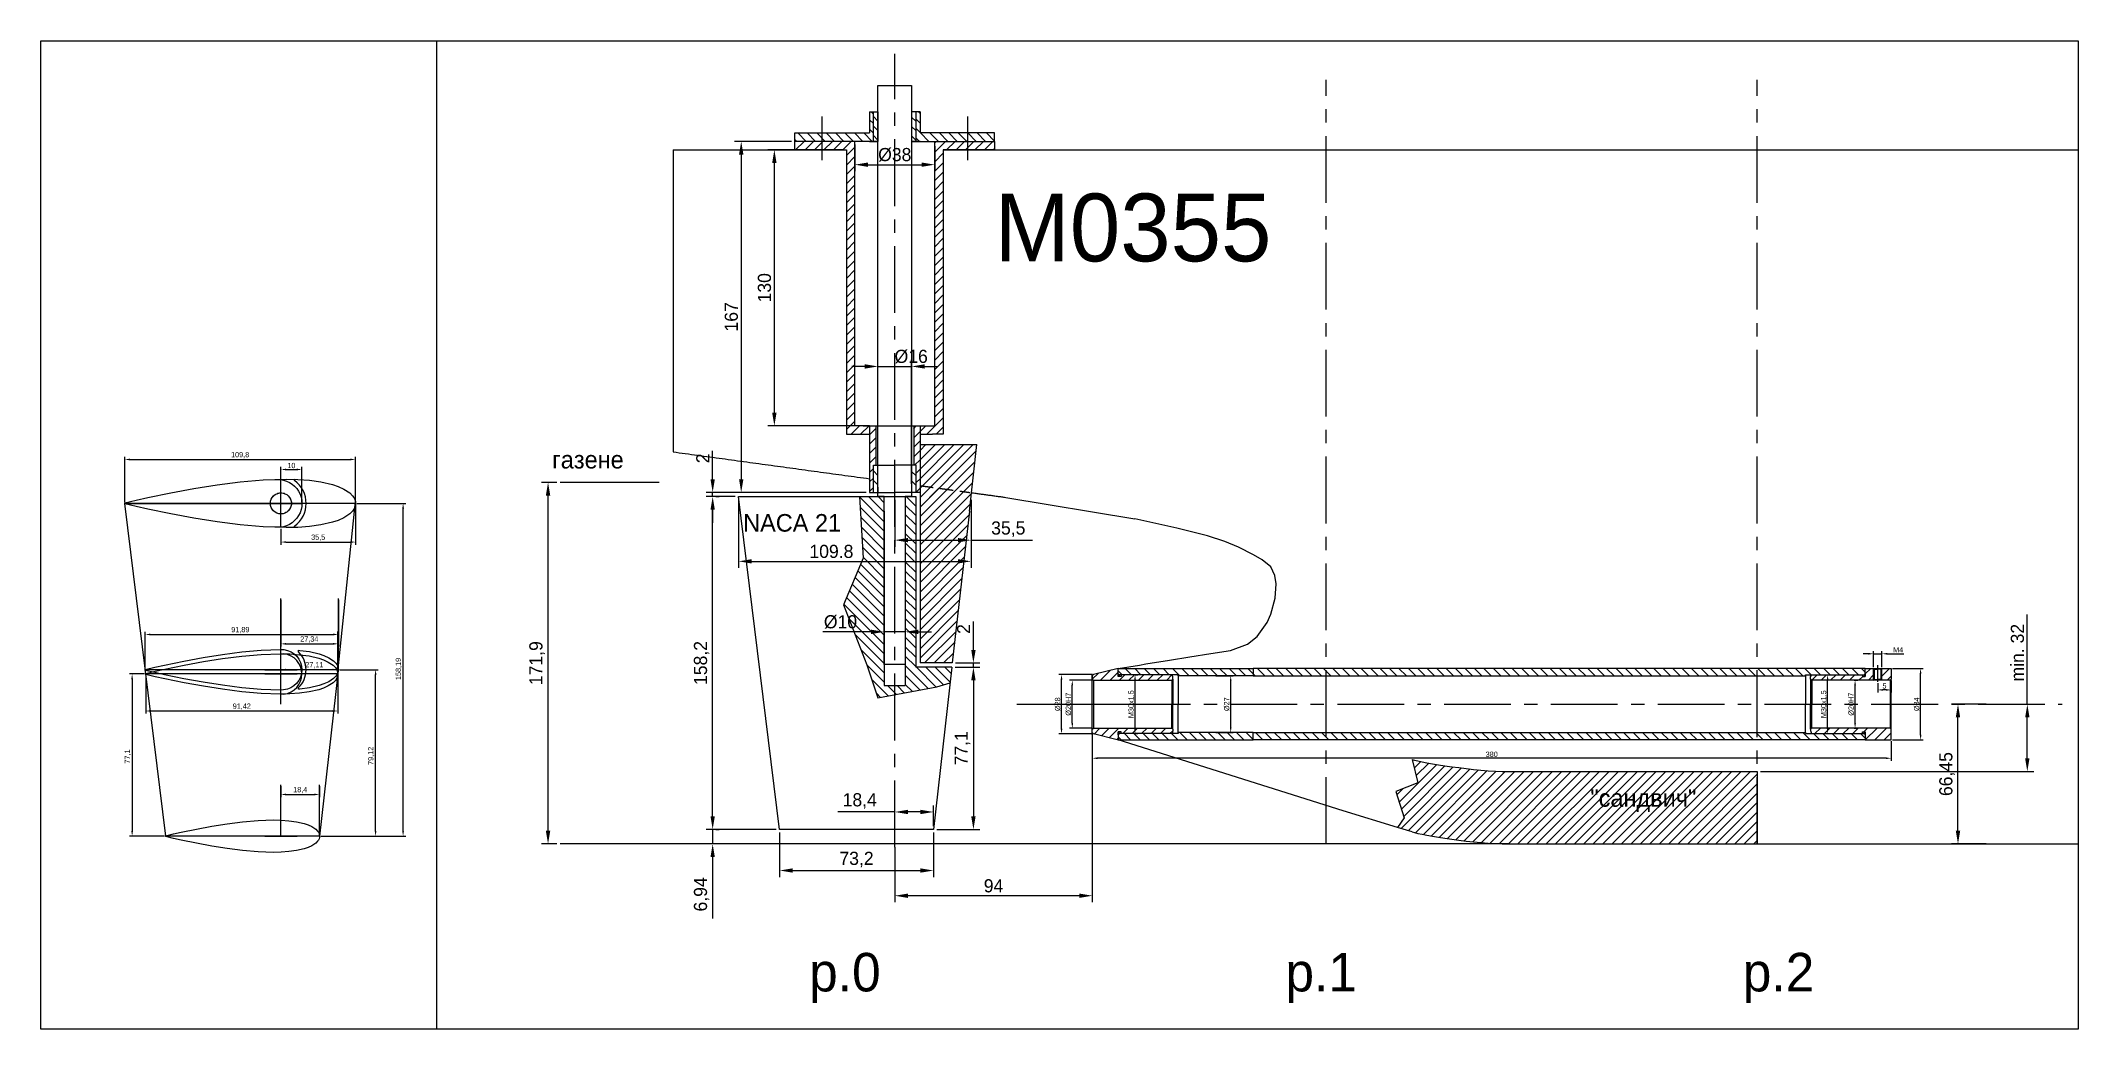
# Model space of a CAD drawing. Header units: millimetres. Extents: x -406 to 563, y -88 to 382.
import ezdxf

# ---------------------------------------------------------------- set-up
doc = ezdxf.new("R2010")
doc.units = ezdxf.units.MM
for name, pattern in [('CENTER', [50.8, 31.75, -6.35, 6.35, -6.35]), ('DASHED', [19.05, 12.7, -6.35]), ('HIDDEN', [9.525, 6.35, -3.175])]:
    doc.linetypes.add(name, pattern=pattern)
for name, color, linetype in [('dejdwudR31', 171, 'Continuous'), ('kron', 54, 'Continuous'), ('osewa', 143, 'Continuous'), ('PROFILE', 1, 'Continuous'), ('razmeri', 7, 'Continuous'), ('Shablon', 24, 'Continuous'), ('wtulka1', 1, 'Continuous'), ('балер', 7, 'Continuous'), ('винт', 6, 'Continuous'), ('перо', 7, 'Continuous'), ('размери', 5, 'Continuous'), ('хелмпорт', 7, 'Continuous')]:
    doc.layers.add(name, color=color, linetype=linetype)
doc.dimstyles.new('ISO-25', dxfattribs={"dimtxt": 2.5, "dimasz": 2.5, "dimexe": 1.25, "dimexo": 0.625, "dimtad": 1, "dimtxsty": 'Standard', "dimcen": 2.5, "dimadec": 0, "dimazin": 0, "dimtfac": 1, "dimtmove": 0, "dimatfit": 3, "dimfxl": 1, "dimarcsym": 0})

msp = doc.modelspace()

# ---------------------------------------------------------------- texts
at = {"layer": 'перо'}
for s, p in [('газене', (-162.969, 178.504)), ('NACA 21', (-72.135, 148.476)), ('"сандвич"', (330.869, 17.691))]:
    msp.add_text(s, height=8.3574, dxfattribs=at).set_placement(p)
at = {"layer": 'размери'}
for s, height, p in [('M0355', 32.2279, (47.386, 276.964)), ('p.0', 18.3121, (-40.754, -70.093)), ('p.1', 18.3121, (185.824, -70.093)), ('p.2', 18.3121, (403.37, -70.093))]:
    msp.add_text(s, height=height, dxfattribs=at).set_placement(p)

# ---------------------------------------------------------------- blocks, each defined once
blk = doc.blocks.new('*D1')
at = {"layer": 'Defpoints', "color": 0}
for p in [(-164.93, 171.9), (-159.25, 171.9), (-159.25, 0)]:
    blk.add_point(p, dxfattribs=at)
at = {"layer": 'размери', "color": 0, "lineweight": -2}
for p, q in [((-160.81, 171.9), (-168.05, 171.9)), ((-164.93, 6.25), (-164.93, 165.65)), ((-160.81, 0), (-168.05, 0))]:
    blk.add_line(p, q, dxfattribs=at)
at = {"layer": 'размери', "color": 0}
for points in [[(-165.97, 165.65), (-163.89, 165.65), (-164.93, 171.9)], [(-165.97, 6.25), (-163.89, 6.25), (-164.93, 0)]]:
    blk.add_solid(points, dxfattribs=at)
at = {"layer": 'размери', "color": 0, "insert": (-170.14, 85.95), "char_height": 6.25, "attachment_point": 5, "rotation": 90}
blk.add_mtext('171,9', dxfattribs=at)
blk = doc.blocks.new('*D3')
at = {"layer": 'Defpoints', "color": 0}
for p in [(505.76, 66.45), (520.71, 66.45), (520.71, 0)]:
    blk.add_point(p, dxfattribs=at)
at = {"layer": 'размери', "color": 0, "lineweight": -2}
for p, q in [((519.15, 66.45), (502.63, 66.45)), ((505.76, 6.25), (505.76, 60.2)), ((519.15, 0), (502.63, 0))]:
    blk.add_line(p, q, dxfattribs=at)
at = {"layer": 'размери', "color": 0}
for points in [[(504.71, 60.2), (506.8, 60.2), (505.76, 66.45)], [(504.71, 6.25), (506.8, 6.25), (505.76, 0)]]:
    blk.add_solid(points, dxfattribs=at)
at = {"layer": 'размери', "color": 0, "insert": (500.55, 33.23), "char_height": 6.25, "attachment_point": 5, "rotation": 90}
blk.add_mtext('66,45', dxfattribs=at)
blk = doc.blocks.new('*D9')
at = {"layer": 'Defpoints', "color": 0}
for p in [(-86.64, 0), (-54.8, 6.94), (-54.8, 0)]:
    blk.add_point(p, dxfattribs=at)
at = {"layer": 'размери', "color": 0, "lineweight": -2}
for p, q in [((-86.64, 13.19), (-86.64, 19.44)), ((-56.36, 6.94), (-89.76, 6.94)), ((-56.36, 0), (-89.76, 0)), ((-86.64, 6.94), (-86.64, 0)), ((-86.64, -6.25), (-86.64, -35.42))]:
    blk.add_line(p, q, dxfattribs=at)
at = {"layer": 'размери', "color": 0}
for points in [[(-87.68, 13.19), (-85.6, 13.19), (-86.64, 6.94)], [(-87.68, -6.25), (-85.6, -6.25), (-86.64, 0)]]:
    blk.add_solid(points, dxfattribs=at)
at = {"layer": 'размери', "color": 0, "insert": (-91.85, -23.96), "char_height": 6.25, "attachment_point": 5, "rotation": 90}
blk.add_mtext('6,94', dxfattribs=at)
blk = doc.blocks.new('*D11')
at = {"layer": 'Defpoints', "color": 0}
for p in [(520.71, 66.45), (538.74, 66.45), (410.3, 34.45)]:
    blk.add_point(p, dxfattribs=at)
at = {"layer": 'размери', "color": 0, "lineweight": -2}
for p, q in [((538.74, 66.45), (538.74, 109.16)), ((522.27, 66.45), (541.87, 66.45)), ((538.74, 40.7), (538.74, 60.2)), ((411.86, 34.45), (541.87, 34.45))]:
    blk.add_line(p, q, dxfattribs=at)
at = {"layer": 'размери', "color": 0}
for points in [[(537.7, 60.2), (539.78, 60.2), (538.74, 66.45)], [(537.7, 40.7), (539.78, 40.7), (538.74, 34.45)]]:
    blk.add_solid(points, dxfattribs=at)
at = {"layer": 'размери', "color": 0, "insert": (534.06, 90.93), "char_height": 6.25, "attachment_point": 5, "rotation": 90}
blk.add_mtext('min. 32', dxfattribs=at)
blk = doc.blocks.new('*D12')
at = {"layer": 'Defpoints', "color": 0}
for p in [(93.96, 52.08), (0, 0), (0, -24.6)]:
    blk.add_point(p, dxfattribs=at)
at = {"layer": 'размери', "color": 0, "lineweight": -2}
for p, q in [((93.96, 50.52), (93.96, -27.73)), ((0, -1.56), (0, -27.73)), ((87.71, -24.6), (6.25, -24.6))]:
    blk.add_line(p, q, dxfattribs=at)
at = {"layer": 'размери', "color": 0}
for points in [[(6.25, -23.56), (6.25, -25.64), (0, -24.6)], [(87.71, -23.56), (87.71, -25.64), (93.96, -24.6)]]:
    blk.add_solid(points, dxfattribs=at)
at = {"layer": 'размери', "color": 0, "insert": (46.98, -19.92), "char_height": 6.25, "attachment_point": 5}
blk.add_mtext('94', dxfattribs=at)
blk = doc.blocks.new('*D32')
at = {"layer": 'Defpoints', "color": 0}
for p in [(93.96, 52.95), (473.96, 49.45), (93.96, 40.76)]:
    blk.add_point(p, dxfattribs=at)
at = {"layer": 'razmeri', "color": 0, "lineweight": -2}
for p, q in [((93.96, 52.32), (93.96, 39.51)), ((473.96, 48.82), (473.96, 39.51)), ((471.46, 40.76), (96.46, 40.76))]:
    blk.add_line(p, q, dxfattribs=at)
at = {"layer": 'razmeri', "color": 0}
for points in [[(96.46, 41.18), (96.46, 40.34), (93.96, 40.76)], [(471.46, 41.18), (471.46, 40.34), (473.96, 40.76)]]:
    blk.add_solid(points, dxfattribs=at)
at = {"layer": 'razmeri', "color": 0, "insert": (283.96, 42.63), "char_height": 2.5, "attachment_point": 5}
blk.add_mtext('380', dxfattribs=at)
blk = doc.blocks.new('*D38')
at = {"layer": 'Defpoints', "color": 0}
for p in [(469.6, 90.41), (465.6, 83.45), (469.6, 83.45)]:
    blk.add_point(p, dxfattribs=at)
at = {"layer": 'razmeri', "color": 0, "lineweight": -2}
for p, q in [((463.1, 90.41), (460.6, 90.41)), ((465.6, 84.07), (465.6, 91.66)), ((465.6, 90.41), (469.6, 90.41)), ((469.6, 84.07), (469.6, 91.66)), ((472.1, 90.41), (480.01, 90.41))]:
    blk.add_line(p, q, dxfattribs=at)
at = {"layer": 'razmeri', "color": 0}
for points in [[(463.1, 90.83), (463.1, 89.99), (465.6, 90.41)], [(472.1, 90.83), (472.1, 89.99), (469.6, 90.41)]]:
    blk.add_solid(points, dxfattribs=at)
at = {"layer": 'razmeri', "color": 0, "insert": (477.31, 92.29), "char_height": 2.5, "attachment_point": 5}
blk.add_mtext('M4', dxfattribs=at)
blk = doc.blocks.new('*D36')
at = {"layer": 'Defpoints', "color": 0}
for p in [(443.11, 80.45), (443.73, 80.45), (443.11, 52.45)]:
    blk.add_point(p, dxfattribs=at)
at = {"layer": 'razmeri', "color": 0, "lineweight": -2}
for p, q in [((443.73, 54.95), (443.73, 77.95)), ((443.74, 80.45), (444.98, 80.45)), ((443.74, 52.45), (444.98, 52.45))]:
    blk.add_line(p, q, dxfattribs=at)
at = {"layer": 'razmeri', "color": 0}
for points in [[(443.31, 77.95), (444.14, 77.95), (443.73, 80.45)], [(443.31, 54.95), (444.14, 54.95), (443.73, 52.45)]]:
    blk.add_solid(points, dxfattribs=at)
at = {"layer": 'razmeri', "color": 0, "insert": (441.85, 66.45), "char_height": 2.5, "attachment_point": 5, "rotation": 90}
blk.add_mtext('M30x1.5', dxfattribs=at)
blk = doc.blocks.new('*D35')
at = {"layer": 'Defpoints', "color": 0}
for p in [(113.68, 80.45), (114.29, 80.45), (113.68, 52.45)]:
    blk.add_point(p, dxfattribs=at)
at = {"layer": 'razmeri', "color": 0, "lineweight": -2}
for p, q in [((114.29, 54.95), (114.29, 77.95)), ((114.3, 80.45), (115.54, 80.45)), ((114.3, 52.45), (115.54, 52.45))]:
    blk.add_line(p, q, dxfattribs=at)
at = {"layer": 'razmeri', "color": 0}
for points in [[(113.87, 77.95), (114.71, 77.95), (114.29, 80.45)], [(113.87, 54.95), (114.71, 54.95), (114.29, 52.45)]]:
    blk.add_solid(points, dxfattribs=at)
at = {"layer": 'razmeri', "color": 0, "insert": (112.42, 66.45), "char_height": 2.5, "attachment_point": 5, "rotation": 90}
blk.add_mtext('M30x1.5', dxfattribs=at)
blk = doc.blocks.new('*D40')
at = {"layer": 'Defpoints', "color": 0}
for p in [(152.15, 79.95), (159.78, 79.95), (152.15, 52.95)]:
    blk.add_point(p, dxfattribs=at)
at = {"layer": 'razmeri', "color": 0, "lineweight": -2}
for p, q in [((152.78, 79.95), (161.03, 79.95)), ((159.78, 55.45), (159.78, 77.45)), ((152.78, 52.95), (161.03, 52.95))]:
    blk.add_line(p, q, dxfattribs=at)
at = {"layer": 'razmeri', "color": 0}
for points in [[(159.37, 77.45), (160.2, 77.45), (159.78, 79.95)], [(159.37, 55.45), (160.2, 55.45), (159.78, 52.95)]]:
    blk.add_solid(points, dxfattribs=at)
at = {"layer": 'razmeri', "color": 0, "insert": (157.91, 66.45), "char_height": 2.5, "attachment_point": 5, "rotation": 90}
blk.add_mtext('%%c27', dxfattribs=at)
blk = doc.blocks.new('*D39')
at = {"layer": 'Defpoints', "color": 0}
for p in [(455.78, 77.85), (456.81, 77.85), (455.78, 55.05)]:
    blk.add_point(p, dxfattribs=at)
at = {"layer": 'razmeri', "color": 0, "lineweight": -2}
for p, q in [((456.41, 77.85), (458.06, 77.85)), ((456.81, 57.55), (456.81, 75.35)), ((456.41, 55.05), (458.06, 55.05))]:
    blk.add_line(p, q, dxfattribs=at)
at = {"layer": 'razmeri', "color": 0}
for points in [[(456.39, 75.35), (457.22, 75.35), (456.81, 77.85)], [(456.39, 57.55), (457.22, 57.55), (456.81, 55.05)]]:
    blk.add_solid(points, dxfattribs=at)
at = {"layer": 'razmeri', "color": 0, "insert": (454.93, 66.45), "char_height": 2.5, "attachment_point": 5, "rotation": 90}
blk.add_mtext('%%c20H7', dxfattribs=at)
blk = doc.blocks.new('*D33')
at = {"layer": 'Defpoints', "color": 0}
for p in [(84.43, 77.85), (94.46, 77.85), (94.46, 55.05)]:
    blk.add_point(p, dxfattribs=at)
at = {"layer": 'razmeri', "color": 0, "lineweight": -2}
for p, q in [((93.84, 77.85), (83.18, 77.85)), ((84.43, 57.55), (84.43, 75.35)), ((93.84, 55.05), (83.18, 55.05))]:
    blk.add_line(p, q, dxfattribs=at)
at = {"layer": 'razmeri', "color": 0}
for points in [[(84.02, 75.35), (84.85, 75.35), (84.43, 77.85)], [(84.02, 57.55), (84.85, 57.55), (84.43, 55.05)]]:
    blk.add_solid(points, dxfattribs=at)
at = {"layer": 'razmeri', "color": 0, "insert": (82.56, 66.45), "char_height": 2.5, "attachment_point": 5, "rotation": 90}
blk.add_mtext('%%c20H7', dxfattribs=at)
blk = doc.blocks.new('*D34')
at = {"layer": 'Defpoints', "color": 0}
for p in [(79.32, 80.57), (94.45, 80.57), (94.45, 52.33)]:
    blk.add_point(p, dxfattribs=at)
at = {"layer": 'razmeri', "color": 0, "lineweight": -2}
for p, q in [((93.83, 80.57), (78.07, 80.57)), ((79.32, 54.83), (79.32, 78.07)), ((93.83, 52.33), (78.07, 52.33))]:
    blk.add_line(p, q, dxfattribs=at)
at = {"layer": 'razmeri', "color": 0}
for points in [[(78.91, 78.07), (79.74, 78.07), (79.32, 80.57)], [(78.91, 54.83), (79.74, 54.83), (79.32, 52.33)]]:
    blk.add_solid(points, dxfattribs=at)
at = {"layer": 'razmeri', "color": 0, "insert": (77.45, 66.45), "char_height": 2.5, "attachment_point": 5, "rotation": 90}
blk.add_mtext('%%c28', dxfattribs=at)
blk = doc.blocks.new('*D31')
at = {"layer": 'Defpoints', "color": 0, "linetype": 'Continuous'}
for p in [(473.96, 83.45), (487.97, 83.45), (473.96, 49.45)]:
    blk.add_point(p, dxfattribs=at)
at = {"layer": 'razmeri', "color": 0, "linetype": 'Continuous', "lineweight": -2}
for p, q in [((474.59, 83.45), (489.22, 83.45)), ((487.97, 51.95), (487.97, 80.95)), ((474.59, 49.45), (489.22, 49.45))]:
    blk.add_line(p, q, dxfattribs=at)
at = {"layer": 'razmeri', "color": 0, "linetype": 'Continuous'}
for points in [[(487.55, 80.95), (488.38, 80.95), (487.97, 83.45)], [(487.55, 51.95), (488.38, 51.95), (487.97, 49.45)]]:
    blk.add_solid(points, dxfattribs=at)
at = {"layer": 'razmeri', "color": 0, "linetype": 'Continuous', "insert": (486.09, 66.45), "char_height": 2.5, "attachment_point": 5, "rotation": 90}
blk.add_mtext('%%c34', dxfattribs=at)
blk = doc.blocks.new('*D37')
at = {"layer": 'Defpoints', "color": 0}
for p in [(473.96, 78.35), (467.6, 77.13), (467.6, 73.25)]:
    blk.add_point(p, dxfattribs=at)
at = {"layer": 'razmeri', "color": 0, "lineweight": -2}
for p, q in [((473.96, 77.72), (473.96, 72)), ((467.6, 76.51), (467.6, 72)), ((471.46, 73.25), (470.1, 73.25))]:
    blk.add_line(p, q, dxfattribs=at)
at = {"layer": 'razmeri', "color": 0}
for points in [[(470.1, 73.66), (470.1, 72.83), (467.6, 73.25)], [(471.46, 73.66), (471.46, 72.83), (473.96, 73.25)]]:
    blk.add_solid(points, dxfattribs=at)
at = {"layer": 'razmeri', "color": 0, "insert": (470.78, 75.12), "char_height": 2.5, "attachment_point": 5}
blk.add_mtext('5', dxfattribs=at)
blk = doc.blocks.new('*D44')
at = {"layer": 'Defpoints', "color": 0}
for p in [(-57.28, 330), (-23, 330), (-23, 198.8)]:
    blk.add_point(p, dxfattribs=at)
at = {"layer": 'хелмпорт', "color": 0, "lineweight": -2}
for p, q in [((-24.56, 330), (-60.4, 330)), ((-57.28, 205.05), (-57.28, 323.75)), ((-24.56, 198.8), (-60.4, 198.8))]:
    blk.add_line(p, q, dxfattribs=at)
at = {"layer": 'хелмпорт', "color": 0}
for points in [[(-58.32, 323.75), (-56.24, 323.75), (-57.28, 330)], [(-58.32, 205.05), (-56.24, 205.05), (-57.28, 198.8)]]:
    blk.add_solid(points, dxfattribs=at)
at = {"layer": 'хелмпорт', "color": 0, "insert": (-61.97, 264.4), "char_height": 6.25, "attachment_point": 5, "rotation": 90}
blk.add_mtext('130', dxfattribs=at)
blk = doc.blocks.new('*D45')
at = {"layer": 'Defpoints', "color": 0}
for p in [(-19, 334), (19, 333.31), (19, 322.92)]:
    blk.add_point(p, dxfattribs=at)
at = {"layer": 'хелмпорт', "color": 0, "lineweight": -2}
for p, q in [((-19, 332.44), (-19, 319.79)), ((19, 331.75), (19, 319.79)), ((-12.75, 322.92), (12.75, 322.92))]:
    blk.add_line(p, q, dxfattribs=at)
at = {"layer": 'хелмпорт', "color": 0}
for points in [[(-12.75, 323.96), (-12.75, 321.88), (-19, 322.92)], [(12.75, 323.96), (12.75, 321.88), (19, 322.92)]]:
    blk.add_solid(points, dxfattribs=at)
at = {"layer": 'хелмпорт', "color": 0, "insert": (0, 327.61), "char_height": 6.25, "attachment_point": 5}
blk.add_mtext('%%C38', dxfattribs=at)
blk = doc.blocks.new('*D46')
at = {"layer": 'Defpoints', "color": 0}
for p in [(8, 227), (-8, 169.65), (8, 169.65)]:
    blk.add_point(p, dxfattribs=at)
at = {"layer": 'хелмпорт', "color": 0, "lineweight": -2}
for p, q in [((-14.25, 227), (-20.5, 227)), ((-8, 171.21), (-8, 230.13)), ((-8, 227), (8, 227)), ((8, 171.21), (8, 230.13)), ((14.25, 227), (20.5, 227))]:
    blk.add_line(p, q, dxfattribs=at)
at = {"layer": 'хелмпорт', "color": 0}
for points in [[(-14.25, 228.05), (-14.25, 225.96), (-8, 227)], [(14.25, 228.05), (14.25, 225.96), (8, 227)]]:
    blk.add_solid(points, dxfattribs=at)
at = {"layer": 'хелмпорт', "color": 0, "insert": (7.81, 231.69), "char_height": 6.25, "attachment_point": 5}
blk.add_mtext('%%c16', dxfattribs=at)
blk = doc.blocks.new('*D47')
at = {"layer": 'Defpoints', "color": 0}
for p in [(-5, 105.1), (-5, 100.84), (5, 105.1)]:
    blk.add_point(p, dxfattribs=at)
at = {"layer": 'перо', "color": 0, "lineweight": -2}
for p, q in [((-11.25, 100.84), (-34.17, 100.84)), ((-5, 103.54), (-5, 97.71)), ((5, 100.84), (-5, 100.84)), ((5, 103.54), (5, 97.71)), ((11.25, 100.84), (17.5, 100.84))]:
    blk.add_line(p, q, dxfattribs=at)
at = {"layer": 'перо', "color": 0}
for points in [[(-11.25, 101.88), (-11.25, 99.79), (-5, 100.84)], [(11.25, 101.88), (11.25, 99.79), (5, 100.84)]]:
    blk.add_solid(points, dxfattribs=at)
at = {"layer": 'перо', "color": 0, "insert": (-25.83, 105.52), "char_height": 6.25, "attachment_point": 5}
blk.add_mtext('%%c10', dxfattribs=at)
blk = doc.blocks.new('*D155')
at = {"layer": 'Defpoints', "color": 0}
for p in [(-86.64, 165.14), (-86.64, 165.14), (-86.64, 6.94)]:
    blk.add_point(p, dxfattribs=at)
at = {"layer": 'размери', "color": 0, "lineweight": -2}
for p, q in [((-85.08, 165.14), (-83.51, 165.14)), ((-86.64, 13.19), (-86.64, 158.89)), ((-85.08, 6.94), (-83.51, 6.94))]:
    blk.add_line(p, q, dxfattribs=at)
at = {"layer": 'размери', "color": 0}
for points in [[(-87.68, 158.89), (-85.6, 158.89), (-86.64, 165.14)], [(-87.68, 13.19), (-85.6, 13.19), (-86.64, 6.94)]]:
    blk.add_solid(points, dxfattribs=at)
at = {"layer": 'размери', "color": 0, "insert": (-91.85, 86.04), "char_height": 6.25, "attachment_point": 5, "rotation": 90}
blk.add_mtext('158,2', dxfattribs=at)
blk = doc.blocks.new('*D156')
at = {"layer": 'Defpoints', "color": 0}
for p in [(-47.5, 334), (-73.06, 167.14), (-12, 167.14)]:
    blk.add_point(p, dxfattribs=at)
at = {"layer": 'хелмпорт', "color": 0, "lineweight": -2}
for p, q in [((-49.06, 334), (-76.18, 334)), ((-73.06, 327.75), (-73.06, 173.39)), ((-13.56, 167.14), (-76.18, 167.14))]:
    blk.add_line(p, q, dxfattribs=at)
at = {"layer": 'хелмпорт', "color": 0}
for points in [[(-74.1, 327.75), (-72.01, 327.75), (-73.06, 334)], [(-74.1, 173.39), (-72.01, 173.39), (-73.06, 167.14)]]:
    blk.add_solid(points, dxfattribs=at)
at = {"layer": 'хелмпорт', "color": 0, "insert": (-77.74, 250.57), "char_height": 6.25, "attachment_point": 5, "rotation": 90}
blk.add_mtext('167', dxfattribs=at)
blk = doc.blocks.new('*D157')
at = {"layer": 'Defpoints', "color": 0}
for p in [(-86.64, 167.14), (-74.3, 167.14), (-74.3, 165.14)]:
    blk.add_point(p, dxfattribs=at)
at = {"layer": 'размери', "color": 0, "lineweight": -2}
for p, q in [((-86.64, 173.39), (-86.64, 186.93)), ((-75.86, 167.14), (-89.76, 167.14)), ((-75.86, 165.14), (-89.76, 165.14)), ((-86.64, 165.14), (-86.64, 167.14)), ((-86.64, 158.89), (-86.64, 152.64))]:
    blk.add_line(p, q, dxfattribs=at)
at = {"layer": 'размери', "color": 0}
for points in [[(-87.68, 173.39), (-85.6, 173.39), (-86.64, 167.14)], [(-87.68, 158.89), (-85.6, 158.89), (-86.64, 165.14)]]:
    blk.add_solid(points, dxfattribs=at)
at = {"layer": 'размери', "color": 0, "insert": (-91.33, 183.29), "char_height": 6.25, "attachment_point": 5, "rotation": 90}
blk.add_mtext('2', dxfattribs=at)
blk = doc.blocks.new('*D158')
at = {"layer": 'Defpoints', "color": 0}
for p in [(-54.8, 6.94), (18.4, 6.94), (18.4, -12.61)]:
    blk.add_point(p, dxfattribs=at)
at = {"layer": 'размери', "color": 0, "lineweight": -2}
for p, q in [((-54.8, 5.38), (-54.8, -15.73)), ((18.4, 5.38), (18.4, -15.73)), ((-48.55, -12.61), (12.15, -12.61))]:
    blk.add_line(p, q, dxfattribs=at)
at = {"layer": 'размери', "color": 0}
for points in [[(-48.55, -11.57), (-48.55, -13.65), (-54.8, -12.61)], [(12.15, -11.57), (12.15, -13.65), (18.4, -12.61)]]:
    blk.add_solid(points, dxfattribs=at)
at = {"layer": 'размери', "color": 0, "insert": (-18.2, -7.4), "char_height": 6.25, "attachment_point": 5}
blk.add_mtext('73,2', dxfattribs=at)
blk = doc.blocks.new('*D159')
at = {"layer": 'Defpoints', "color": 0}
for p in [(-74.3, 165.14), (36.28, 165.14), (36.28, 134.36)]:
    blk.add_point(p, dxfattribs=at)
at = {"layer": 'размери', "color": 0, "lineweight": -2}
for p, q in [((-74.3, 163.58), (-74.3, 131.24)), ((36.28, 163.58), (36.28, 131.24)), ((-68.05, 134.36), (30.03, 134.36))]:
    blk.add_line(p, q, dxfattribs=at)
at = {"layer": 'размери', "color": 0}
for points in [[(-68.05, 135.4), (-68.05, 133.32), (-74.3, 134.36)], [(30.03, 135.4), (30.03, 133.32), (36.28, 134.36)]]:
    blk.add_solid(points, dxfattribs=at)
at = {"layer": 'размери', "color": 0, "insert": (-30.15, 139.05), "char_height": 6.25, "attachment_point": 5}
blk.add_mtext('109.8', dxfattribs=at)
blk = doc.blocks.new('*D160')
at = {"layer": 'Defpoints', "color": 0}
for p in [(27.11, 84.04), (18.4, 6.94), (37.4, 6.94)]:
    blk.add_point(p, dxfattribs=at)
at = {"layer": 'размери', "color": 0, "lineweight": -2}
for p, q in [((28.68, 84.04), (40.53, 84.04)), ((37.4, 77.79), (37.4, 13.19)), ((19.96, 6.94), (40.53, 6.94))]:
    blk.add_line(p, q, dxfattribs=at)
at = {"layer": 'размери', "color": 0}
for points in [[(36.36, 77.79), (38.45, 77.79), (37.4, 84.04)], [(36.36, 13.19), (38.45, 13.19), (37.4, 6.94)]]:
    blk.add_solid(points, dxfattribs=at)
at = {"layer": 'размери', "color": 0, "insert": (32.2, 45.49), "char_height": 6.25, "attachment_point": 5, "rotation": 90}
blk.add_mtext('77,1', dxfattribs=at)
blk = doc.blocks.new('*D161')
at = {"layer": 'Defpoints', "color": 0}
for p in [(27.11, 84.04), (27.34, 86.04), (37.4, 86.04)]:
    blk.add_point(p, dxfattribs=at)
at = {"layer": 'размери', "color": 0, "lineweight": -2}
for p, q in [((37.4, 92.29), (37.4, 105.83)), ((28.68, 84.04), (40.53, 84.04)), ((28.9, 86.04), (40.53, 86.04)), ((37.4, 84.04), (37.4, 86.04)), ((37.4, 77.79), (37.4, 71.54))]:
    blk.add_line(p, q, dxfattribs=at)
at = {"layer": 'размери', "color": 0}
for points in [[(36.36, 92.29), (38.45, 92.29), (37.4, 86.04)], [(36.36, 77.79), (38.45, 77.79), (37.4, 84.04)]]:
    blk.add_solid(points, dxfattribs=at)
at = {"layer": 'размери', "color": 0, "insert": (32.72, 102.19), "char_height": 6.25, "attachment_point": 5, "rotation": 90}
blk.add_mtext('2', dxfattribs=at)
blk = doc.blocks.new('*D162')
at = {"layer": 'Defpoints', "color": 0}
for p in [(0, 15.22), (0, 6.94), (18.4, 6.94)]:
    blk.add_point(p, dxfattribs=at)
at = {"layer": 'размери', "color": 0, "lineweight": -2}
for p, q in [((0, 15.22), (-27.08, 15.22)), ((0, 8.5), (0, 18.35)), ((12.15, 15.22), (6.25, 15.22)), ((18.4, 8.5), (18.4, 18.35))]:
    blk.add_line(p, q, dxfattribs=at)
at = {"layer": 'размери', "color": 0}
for points in [[(6.25, 16.26), (6.25, 14.18), (0, 15.22)], [(12.15, 16.26), (12.15, 14.18), (18.4, 15.22)]]:
    blk.add_solid(points, dxfattribs=at)
at = {"layer": 'размери', "color": 0, "insert": (-16.67, 20.43), "char_height": 6.25, "attachment_point": 5}
blk.add_mtext('18,4', dxfattribs=at)
blk = doc.blocks.new('*D163')
at = {"layer": 'Defpoints', "color": 0}
for p in [(0, 165.14), (36.28, 165.14), (36.28, 144.43)]:
    blk.add_point(p, dxfattribs=at)
at = {"layer": 'размери', "color": 0, "lineweight": -2}
for p, q in [((0, 163.58), (0, 141.31)), ((36.28, 163.58), (36.28, 141.31)), ((6.25, 144.43), (30.03, 144.43)), ((36.28, 144.43), (65.45, 144.43))]:
    blk.add_line(p, q, dxfattribs=at)
at = {"layer": 'размери', "color": 0}
for points in [[(6.25, 145.47), (6.25, 143.39), (0, 144.43)], [(30.03, 145.47), (30.03, 143.39), (36.28, 144.43)]]:
    blk.add_solid(points, dxfattribs=at)
at = {"layer": 'размери', "color": 0, "insert": (53.99, 149.64), "char_height": 6.25, "attachment_point": 5}
blk.add_mtext('35,5', dxfattribs=at)
blk = doc.blocks.new('*D187')
at = {"layer": 'Defpoints', "color": 0}
for p in [(-282.02, 178.02), (-292.02, 161.92), (-282.02, 161.92)]:
    blk.add_point(p, dxfattribs=at)
at = {"layer": 'razmeri', "color": 0, "lineweight": -2}
for p, q in [((-292.02, 162.54), (-292.02, 179.27)), ((-289.52, 178.02), (-284.52, 178.02)), ((-282.02, 162.54), (-282.02, 179.27))]:
    blk.add_line(p, q, dxfattribs=at)
at = {"layer": 'razmeri', "color": 0}
for points in [[(-289.52, 178.44), (-289.52, 177.6), (-292.02, 178.02)], [(-284.52, 178.44), (-284.52, 177.6), (-282.02, 178.02)]]:
    blk.add_solid(points, dxfattribs=at)
at = {"layer": 'razmeri', "color": 0, "insert": (-287.02, 179.89), "char_height": 2.5, "attachment_point": 5}
blk.add_mtext('10', dxfattribs=at)
blk = doc.blocks.new('*D188')
at = {"layer": 'Defpoints', "color": 0}
for p in [(-256.52, 182.78), (-366.32, 161.92), (-256.52, 161.92)]:
    blk.add_point(p, dxfattribs=at)
at = {"layer": 'razmeri', "color": 0, "lineweight": -2}
for p, q in [((-366.32, 162.54), (-366.32, 184.03)), ((-363.82, 182.78), (-259.02, 182.78)), ((-256.52, 162.54), (-256.52, 184.03))]:
    blk.add_line(p, q, dxfattribs=at)
at = {"layer": 'razmeri', "color": 0}
for points in [[(-363.82, 183.2), (-363.82, 182.36), (-366.32, 182.78)], [(-259.02, 183.2), (-259.02, 182.36), (-256.52, 182.78)]]:
    blk.add_solid(points, dxfattribs=at)
at = {"layer": 'razmeri', "color": 0, "insert": (-311.42, 184.86), "char_height": 2.5, "attachment_point": 5}
blk.add_mtext('109,8', dxfattribs=at)
blk = doc.blocks.new('*D189')
at = {"layer": 'Defpoints', "color": 0}
for p in [(-292.02, 116.73), (-264.68, 116.73), (-264.68, 95.14)]:
    blk.add_point(p, dxfattribs=at)
at = {"layer": 'Shablon', "color": 0, "lineweight": -2}
for p, q in [((-292.02, 116.1), (-292.02, 93.89)), ((-264.68, 116.1), (-264.68, 93.89)), ((-289.52, 95.14), (-267.18, 95.14))]:
    blk.add_line(p, q, dxfattribs=at)
at = {"layer": 'Shablon', "color": 0}
for points in [[(-289.52, 95.55), (-289.52, 94.72), (-292.02, 95.14)], [(-267.18, 95.55), (-267.18, 94.72), (-264.68, 95.14)]]:
    blk.add_solid(points, dxfattribs=at)
at = {"layer": 'Shablon', "color": 0, "insert": (-278.52, 97.22), "char_height": 2.5, "attachment_point": 5}
blk.add_mtext('27,34', dxfattribs=at)
blk = doc.blocks.new('*D190')
at = {"layer": 'Defpoints', "color": 0}
for p in [(-292.02, 28.14), (-273.62, 28.14), (-273.62, 23.54)]:
    blk.add_point(p, dxfattribs=at)
at = {"layer": 'razmeri', "color": 0, "lineweight": -2}
for p, q in [((-292.02, 27.52), (-292.02, 22.29)), ((-289.52, 23.54), (-276.12, 23.54)), ((-273.62, 27.52), (-273.62, 22.29))]:
    blk.add_line(p, q, dxfattribs=at)
at = {"layer": 'razmeri', "color": 0}
for points in [[(-289.52, 23.95), (-289.52, 23.12), (-292.02, 23.54)], [(-276.12, 23.95), (-276.12, 23.12), (-273.62, 23.54)]]:
    blk.add_solid(points, dxfattribs=at)
at = {"layer": 'razmeri', "color": 0, "insert": (-282.82, 25.62), "char_height": 2.5, "attachment_point": 5}
blk.add_mtext('18,4', dxfattribs=at)
blk = doc.blocks.new('*D191')
at = {"layer": 'Defpoints', "color": 0}
for p in [(-292.02, 80.82), (-264.91, 82.9), (-264.91, 80.82)]:
    blk.add_point(p, dxfattribs=at)
at = {"layer": 'Shablon', "color": 0, "lineweight": -2}
for p, q in [((-292.02, 81.44), (-292.02, 84.15)), ((-289.52, 82.9), (-267.41, 82.9)), ((-264.91, 81.44), (-264.91, 84.15))]:
    blk.add_line(p, q, dxfattribs=at)
at = {"layer": 'Shablon', "color": 0}
for points in [[(-289.52, 83.32), (-289.52, 82.48), (-292.02, 82.9)], [(-267.41, 83.32), (-267.41, 82.48), (-264.91, 82.9)]]:
    blk.add_solid(points, dxfattribs=at)
at = {"layer": 'Shablon', "color": 0, "insert": (-276.11, 84.98), "char_height": 2.5, "attachment_point": 5}
blk.add_mtext('27,11', dxfattribs=at)
blk = doc.blocks.new('*D192')
at = {"layer": 'Defpoints', "color": 0}
for p in [(-264.68, 99.59), (-356.57, 82.82), (-264.68, 82.81)]:
    blk.add_point(p, dxfattribs=at)
at = {"layer": 'Shablon', "color": 0, "lineweight": -2}
for p, q in [((-356.57, 83.44), (-356.57, 100.84)), ((-354.07, 99.59), (-267.18, 99.59)), ((-264.68, 83.43), (-264.68, 100.84))]:
    blk.add_line(p, q, dxfattribs=at)
at = {"layer": 'Shablon', "color": 0}
for points in [[(-354.07, 100.01), (-354.07, 99.17), (-356.57, 99.59)], [(-267.18, 100.01), (-267.18, 99.17), (-264.68, 99.59)]]:
    blk.add_solid(points, dxfattribs=at)
at = {"layer": 'Shablon', "color": 0, "insert": (-311.32, 101.67), "char_height": 2.5, "attachment_point": 5}
blk.add_mtext('91,89', dxfattribs=at)
blk = doc.blocks.new('*D193')
at = {"layer": 'Defpoints', "color": 0}
for p in [(-356.33, 80.62), (-264.91, 80.82), (-264.91, 63.22)]:
    blk.add_point(p, dxfattribs=at)
at = {"layer": 'Shablon', "color": 0, "lineweight": -2}
for p, q in [((-356.33, 79.99), (-356.33, 61.97)), ((-264.91, 80.19), (-264.91, 61.97)), ((-353.83, 63.22), (-267.41, 63.22))]:
    blk.add_line(p, q, dxfattribs=at)
at = {"layer": 'Shablon', "color": 0}
for points in [[(-353.83, 63.63), (-353.83, 62.8), (-356.33, 63.22)], [(-267.41, 63.63), (-267.41, 62.8), (-264.91, 63.22)]]:
    blk.add_solid(points, dxfattribs=at)
at = {"layer": 'Shablon', "color": 0, "insert": (-310.62, 65.3), "char_height": 2.5, "attachment_point": 5}
blk.add_mtext('91,42', dxfattribs=at)
blk = doc.blocks.new('*D194')
at = {"layer": 'Defpoints', "color": 0}
for p in [(-264.68, 82.85), (-246.97, 82.85), (-273.62, 3.72)]:
    blk.add_point(p, dxfattribs=at)
at = {"layer": 'Shablon', "color": 0, "lineweight": -2}
for p, q in [((-264.06, 82.85), (-245.72, 82.85)), ((-246.97, 6.22), (-246.97, 80.35)), ((-273, 3.72), (-245.72, 3.72))]:
    blk.add_line(p, q, dxfattribs=at)
at = {"layer": 'Shablon', "color": 0}
for points in [[(-247.39, 80.35), (-246.56, 80.35), (-246.97, 82.85)], [(-247.39, 6.22), (-246.56, 6.22), (-246.97, 3.72)]]:
    blk.add_solid(points, dxfattribs=at)
at = {"layer": 'Shablon', "color": 0, "insert": (-249.06, 41.9), "char_height": 2.5, "attachment_point": 5, "rotation": 90}
blk.add_mtext('79,12', dxfattribs=at)
blk = doc.blocks.new('*D195')
at = {"layer": 'Defpoints', "color": 0}
for p in [(-356.33, 80.82), (-362.79, 3.72), (-346.82, 3.72)]:
    blk.add_point(p, dxfattribs=at)
at = {"layer": 'Shablon', "color": 0, "lineweight": -2}
for p, q in [((-356.96, 80.82), (-364.04, 80.82)), ((-362.79, 78.32), (-362.79, 6.22)), ((-347.45, 3.72), (-364.04, 3.72))]:
    blk.add_line(p, q, dxfattribs=at)
at = {"layer": 'Shablon', "color": 0}
for points in [[(-363.21, 78.32), (-362.38, 78.32), (-362.79, 80.82)], [(-363.21, 6.22), (-362.38, 6.22), (-362.79, 3.72)]]:
    blk.add_solid(points, dxfattribs=at)
at = {"layer": 'Shablon', "color": 0, "insert": (-364.88, 41.58), "char_height": 2.5, "attachment_point": 5, "rotation": 90}
blk.add_mtext('77,1', dxfattribs=at)
blk = doc.blocks.new('*D196')
at = {"layer": 'Defpoints', "color": 0}
for p in [(-256.52, 161.92), (-292.02, 150.47), (-256.52, 143.53)]:
    blk.add_point(p, dxfattribs=at)
at = {"layer": 'Shablon', "color": 0, "lineweight": -2}
for p, q in [((-256.52, 161.29), (-256.52, 142.28)), ((-292.02, 149.85), (-292.02, 142.28)), ((-289.52, 143.53), (-259.02, 143.53))]:
    blk.add_line(p, q, dxfattribs=at)
at = {"layer": 'Shablon', "color": 0}
for points in [[(-289.52, 143.95), (-289.52, 143.11), (-292.02, 143.53)], [(-259.02, 143.95), (-259.02, 143.11), (-256.52, 143.53)]]:
    blk.add_solid(points, dxfattribs=at)
at = {"layer": 'Shablon', "color": 0, "insert": (-274.27, 145.61), "char_height": 2.5, "attachment_point": 5}
blk.add_mtext('35,5', dxfattribs=at)
blk = doc.blocks.new('*D197')
at = {"layer": 'Defpoints', "color": 0}
for p in [(-256.52, 161.92), (-233.89, 161.92), (-273.62, 3.72)]:
    blk.add_point(p, dxfattribs=at)
at = {"layer": 'Shablon', "color": 0, "lineweight": -2}
for p, q in [((-255.9, 161.92), (-232.64, 161.92)), ((-233.89, 6.22), (-233.89, 159.42)), ((-273, 3.72), (-232.64, 3.72))]:
    blk.add_line(p, q, dxfattribs=at)
at = {"layer": 'Shablon', "color": 0}
for points in [[(-234.31, 159.42), (-233.47, 159.42), (-233.89, 161.92)], [(-234.31, 6.22), (-233.47, 6.22), (-233.89, 3.72)]]:
    blk.add_solid(points, dxfattribs=at)
at = {"layer": 'Shablon', "color": 0, "insert": (-235.97, 83.21), "char_height": 2.5, "attachment_point": 5, "rotation": 90}
blk.add_mtext('158,19', dxfattribs=at)

# ---------------------------------------------------------------- dimensions: what is measured, and where the dimension line sits
at = {"layer": 'razmeri'}
for base, p1, p2, picture, middle in [((-256.522, 182.781), (-366.322, 161.917), (-256.522, 161.917), '*D188', (-311.422, 184.865)), ((-282.022, 178.02), (-292.022, 161.917), (-282.022, 161.917), '*D187', (-287.022, 179.895)), ((-273.622, 23.536), (-292.022, 28.144), (-273.622, 28.144), '*D190', (-282.822, 25.619))]:
    dim = msp.add_linear_dim(base=base, p1=p1, p2=p2, dimstyle='ISO-25', dxfattribs=at)
    dim.commit()
    dim.dimension.update_dxf_attribs({"geometry": picture, "text_midpoint": middle})
for base, p1, p2, text, picture, middle in [((469.598, 90.411), (465.598, 83.45), (469.598, 83.45), 'M4', '*D38', (477.307, 92.286)), ((467.598, 73.247), (473.965, 78.35), (467.598, 77.132), '5', '*D37', (470.782, 75.122)), ((93.965, 40.759), (473.965, 49.45), (93.965, 52.95), '380', '*D32', (283.965, 42.634))]:
    dim = msp.add_linear_dim(base=base, p1=p1, p2=p2, text=text, dimstyle='ISO-25', dxfattribs=at)
    dim.commit()
    dim.dimension.update_dxf_attribs({"geometry": picture, "text_midpoint": middle})
for base, p1, p2, text, picture, middle in [((79.322, 80.568), (94.451, 52.332), (94.451, 80.568), '%%c28', '*D34', (77.447, 66.45)), ((84.434, 77.85), (94.465, 55.05), (94.465, 77.85), '%%c20H7', '*D33', (82.559, 66.45)), ((114.291, 80.45), (113.677, 52.45), (113.677, 80.45), 'M30x1.5', '*D35', (112.416, 66.45)), ((159.785, 79.95), (152.152, 52.95), (152.152, 79.95), '%%c27', '*D40', (157.91, 66.45)), ((443.728, 80.45), (443.115, 52.45), (443.115, 80.45), 'M30x1.5', '*D36', (441.853, 66.45)), ((456.806, 77.85), (455.783, 55.05), (455.783, 77.85), '%%c20H7', '*D39', (454.931, 66.45))]:
    dim = msp.add_linear_dim(base=base, p1=p1, p2=p2, angle=90, text=text, dimstyle='ISO-25', dxfattribs=at)
    dim.commit()
    dim.dimension.update_dxf_attribs({"geometry": picture, "text_midpoint": middle})
at = {"layer": 'razmeri', "linetype": 'Continuous'}
dim = msp.add_linear_dim(base=(487.966, 83.45), p1=(473.965, 49.45), p2=(473.965, 83.45), angle=90, text='%%c34', dimstyle='ISO-25', dxfattribs=at)
dim.commit()
dim.dimension.update_dxf_attribs({"geometry": '*D31', "text_midpoint": (486.091, 66.45)})
at = {"layer": 'Shablon'}
for base, p1, p2, picture, middle in [((-256.522, 143.53), (-292.022, 150.473), (-256.522, 161.917), '*D196', (-274.272, 145.614)), ((-264.912, 63.216), (-356.331, 80.615), (-264.912, 80.817), '*D193', (-310.622, 65.299))]:
    dim = msp.add_linear_dim(base=base, p1=p1, p2=p2, dimstyle='ISO-25', dxfattribs=at)
    dim.commit()
    dim.dimension.update_dxf_attribs({"geometry": picture, "text_midpoint": middle})
for base, p1, p2, picture, middle in [((-233.891, 161.917), (-273.622, 3.724), (-256.522, 161.917), '*D197', (-233.891, 83.208)), ((-362.793, 3.717), (-356.331, 80.817), (-346.823, 3.717), '*D195', (-362.793, 41.585)), ((-246.9735, 82.8486), (-273.6219, 3.7242), (-264.6829, 82.8486), '*D194', (-246.9735, 41.8982))]:
    dim = msp.add_linear_dim(base=base, p1=p1, p2=p2, angle=90, dimstyle='ISO-25', dxfattribs=at)
    dim.commit()
    dim.dimension.update_dxf_attribs({"geometry": picture, "text_midpoint": middle, "dimtype": 160})
for base, p1, p2, picture, middle in [((-264.682, 95.137), (-292.022, 116.727), (-264.682, 116.727), '*D189', (-278.522, 95.137)), ((-264.682, 99.589), (-356.573, 82.817), (-264.682, 82.806), '*D192', (-311.319, 99.589)), ((-264.912, 82.9), (-292.022, 80.817), (-264.912, 80.817), '*D191', (-276.108, 82.9))]:
    dim = msp.add_linear_dim(base=base, p1=p1, p2=p2, dimstyle='ISO-25', dxfattribs=at)
    dim.commit()
    dim.dimension.update_dxf_attribs({"geometry": picture, "text_midpoint": middle, "dimtype": 160})
at = {"layer": 'перо'}
dim = msp.add_linear_dim(base=(-5, 100.836), p1=(5, 105.099), p2=(-5, 105.099), text='%%c10', dimstyle='ISO-25', override={"dimscale": 2.5}, dxfattribs=at)
dim.commit()
dim.dimension.update_dxf_attribs({"geometry": '*D47', "text_midpoint": (-25.833, 105.523)})
at = {"layer": 'размери'}
for base, p1, p2, picture, middle in [((-86.638, 167.14), (-74.3, 165.14), (-74.3, 167.14), '*D157', (-91.325, 183.286)), ((-164.93, 171.9), (-159.248, 0), (-159.248, 171.9), '*D1', (-170.138, 85.95)), ((-86.638, 165.14), (-86.638, 6.94), (-86.638, 165.14), '*D155', (-91.846, 86.04)), ((37.403, 86.04), (27.114, 84.04), (27.34, 86.04), '*D161', (32.716, 102.186)), ((37.403, 6.94), (27.114, 84.04), (18.4, 6.94), '*D160', (32.195, 45.49)), ((-86.638, 0), (-54.8, 6.94), (-54.8, 0), '*D9', (-91.846, -23.958))]:
    dim = msp.add_linear_dim(base=base, p1=p1, p2=p2, angle=90, dimstyle='ISO-25', override={"dimscale": 2.5}, dxfattribs=at)
    dim.commit()
    dim.dimension.update_dxf_attribs({"geometry": picture, "text_midpoint": middle})
for base, p1, text, picture, middle in [((36.28, 134.361), (-74.3, 165.14), '109.8', '*D159', (-30.154, 134.361)), ((36.28, 144.431), (0, 165.14), '35,5', '*D163', (53.988, 144.431))]:
    dim = msp.add_linear_dim(base=base, p1=p1, p2=(36.28, 165.14), text=text, dimstyle='ISO-25', override={"dimscale": 2.5}, dxfattribs=at)
    dim.commit()
    dim.dimension.update_dxf_attribs({"geometry": picture, "text_midpoint": middle, "dimtype": 160})
dim = msp.add_linear_dim(base=(538.743, 66.45), p1=(410.3, 34.45), p2=(520.71, 66.45), angle=90, text='min. 32', dimstyle='ISO-25', override={"dimscale": 2.5}, dxfattribs=at)
dim.commit()
dim.dimension.update_dxf_attribs({"geometry": '*D11', "text_midpoint": (534.056, 90.929)})
dim = msp.add_linear_dim(base=(505.756, 66.45), p1=(520.71, 0), p2=(520.71, 66.45), angle=90, dimstyle='ISO-25', override={"dimscale": 2.5}, dxfattribs=at)
dim.commit()
dim.dimension.update_dxf_attribs({"geometry": '*D3', "text_midpoint": (505.756, 33.225), "dimtype": 160})
dim = msp.add_linear_dim(base=(0, -24.603), p1=(93.965, 52.08), p2=(0, 0), text='94', dimstyle='ISO-25', override={"dimscale": 2.5}, dxfattribs=at)
dim.commit()
dim.dimension.update_dxf_attribs({"geometry": '*D12', "text_midpoint": (46.982, -19.915)})
for base, p1, p2, picture, middle in [((0, 15.223), (18.4, 6.94), (0, 6.94), '*D162', (-16.667, 20.431)), ((18.4, -12.608), (-54.8, 6.94), (18.4, 6.94), '*D158', (-18.2, -7.4))]:
    dim = msp.add_linear_dim(base=base, p1=p1, p2=p2, dimstyle='ISO-25', override={"dimscale": 2.5}, dxfattribs=at)
    dim.commit()
    dim.dimension.update_dxf_attribs({"geometry": picture, "text_midpoint": middle})
at = {"layer": 'хелмпорт'}
for base, p1, p2, text, picture, middle in [((-73.055, 167.14), (-47.5, 334), (-12, 167.14), '167', '*D156', (-77.743, 250.57)), ((-57.279, 330), (-23, 198.795), (-23, 330), '130', '*D44', (-61.967, 264.398))]:
    dim = msp.add_linear_dim(base=base, p1=p1, p2=p2, angle=90, text=text, dimstyle='ISO-25', override={"dimscale": 2.5}, dxfattribs=at)
    dim.commit()
    dim.dimension.update_dxf_attribs({"geometry": picture, "text_midpoint": middle})
for base, p1, p2, text, picture, middle in [((19, 322.919), (-19, 334), (19, 333.309), '%%C38', '*D45', (0, 322.919)), ((8, 227.005), (-8, 169.646), (8, 169.646), '%%c16', '*D46', (7.806, 227.005))]:
    dim = msp.add_linear_dim(base=base, p1=p1, p2=p2, text=text, dimstyle='ISO-25', override={"dimscale": 2.5}, dxfattribs=at)
    dim.commit()
    dim.dimension.update_dxf_attribs({"geometry": picture, "text_midpoint": middle, "dimtype": 160})

# ---------------------------------------------------------------- hatches: boundary and pattern name
at = {"layer": 'dejdwudR31'}
h = msp.add_hatch(dxfattribs=at)
h.set_pattern_fill('ANSI31', color=256, angle=90, style=0)
h.paths.add_polyline_path([(170.546, 79.95), (433.139, 79.95), (433.139, 80.45), (461.155, 80.45), (461.655, 80.95), (461.655, 82.95), (461.655, 83.45), (170.546, 83.45)])
h.paths.add_polyline_path([(170.546, 49.45), (170.546, 52.95), (433.139, 52.95), (433.139, 52.45), (461.155, 52.45), (461.655, 51.95), (461.655, 49.95), (461.655, 49.45)])
h.paths.add_polyline_path([(170.546, 49.45), (170.546, 52.95), (134.79, 52.95), (134.79, 52.45), (106.775, 52.45), (106.275, 51.95), (106.275, 49.95), (106.275, 49.45)])
h.paths.add_polyline_path([(106.275, 83.45), (170.546, 83.45), (170.546, 79.95), (134.79, 79.95), (134.79, 80.45), (106.775, 80.45), (106.275, 80.95), (106.275, 82.95)])
at = {"layer": 'PROFILE'}
h = msp.add_hatch(dxfattribs=at)
h.set_pattern_fill('ANSI31', color=256, style=0)
edge = h.paths.add_edge_path()
edge.add_line((410.3, 0), (410.3, 34.45))
edge.add_line((410.3, 34.45), (291.886, 34.45))
edge.add_spline(control_points=[(291.886, 34.45), (276.291, 34.45), (250.888, 38.642), (246.169, 40.179)], knot_values=[52.659798, 52.659798, 52.659798, 52.659798, 54.6387768, 54.6387768, 54.6387768, 54.6387768], degree=3, periodic=0)
edge.add_line((246.169, 40.179), (248.834, 29.016))
edge.add_line((248.834, 29.016), (238.295, 25.004))
edge.add_line((238.295, 25.004), (242.31, 12.467))
edge.add_line((242.31, 12.467), (239.057, 7.895))
edge.add_line((239.057, 7.895), (246.169, 5.729))
edge.add_spline(control_points=[(246.169, 5.729), (250.888, 4.192), (276.291, 0), (291.886, 0)], knot_values=[52.659798, 52.659798, 52.659798, 52.659798, 54.6387768, 54.6387768, 54.6387768, 54.6387768], degree=3, periodic=0)
edge.add_line((291.886, 0), (410.3, 0))
h.paths.add_polyline_path([(495.34, 18.642), (495.34, 47.808), (505.756, 47.808), (505.756, 18.642)], flags=9)
at = {"layer": 'wtulka1', "linetype": 'CENTER'}
h = msp.add_hatch(dxfattribs=at)
h.set_pattern_fill('ANSI31', color=256, style=0)
h.set_pattern_definition([(45, (596.3152, 77.85), (-2.245064, 2.245064), [])])
h.paths.add_polyline_path([(132.275, 79.45), (131.921, 80.304), (131.775, 80.45), (107.671, 80.45), (107.671, 79.651), (106.275, 79.651), (106.275, 80.95), (106.275, 82.95), (106.275, 83.45), (94.451, 80.568), (93.965, 79.95), (93.965, 78.35), (94.465, 77.85), (106.275, 77.85), (131.775, 77.85), (132.129, 78.204), (132.275, 78.35)])
h.paths.add_polyline_path([(106.275, 53.249), (107.671, 53.249), (107.671, 52.45), (131.775, 52.45), (131.921, 52.596), (132.084, 52.988), (132.275, 53.95), (132.275, 54.55), (132.129, 54.696), (131.775, 55.05), (106.275, 55.05), (94.465, 55.05), (93.965, 54.55), (93.965, 52.95), (94.451, 52.332), (105.789, 49.568), (106.275, 49.45), (106.275, 52.45)])
h = msp.add_hatch(dxfattribs=at)
h.set_pattern_fill('ANSI31', color=256, style=0)
h.set_pattern_definition([(45, (467.5983, 77.85), (-2.24506, 2.24506), [])])
h.paths.add_polyline_path([(436.155, 80.45), (436.008, 80.304), (435.655, 79.45), (435.655, 78.35), (436.155, 77.85), (461.655, 77.85), (465.598, 77.85), (465.598, 83.45), (461.655, 83.45), (461.655, 80.45), (461.655, 79.651), (460.259, 79.651), (460.259, 80.45)])
h.paths.add_polyline_path([(473.965, 78.35), (473.965, 83.45), (469.598, 83.45), (469.598, 77.85), (473.465, 77.85)])
h.paths.add_polyline_path([(436.155, 55.05), (435.655, 54.55), (435.655, 53.95), (435.846, 52.988), (436.008, 52.596), (436.155, 52.45), (460.259, 52.45), (460.259, 53.249), (461.655, 53.249), (461.655, 52.45), (461.655, 49.45), (462.141, 49.45), (473.965, 49.45), (473.965, 54.55), (473.465, 55.05), (461.655, 55.05)])
at = {"layer": 'перо'}
h = msp.add_hatch(dxfattribs=at)
h.set_pattern_fill('ANSI31', color=256, style=0)
edge = h.paths.add_edge_path()
edge.add_line((39.085, 189.956), (12, 189.956))
edge.add_line((12, 189.956), (12, 170.344))
edge.add_spline(control_points=[(12, 170.344), (35.649, 167.111)], knot_values=[25.4038022, 25.4038022, 27.4326716, 27.4326716], degree=1, periodic=0)
edge.add_line((36.49, 166.996), (39.085, 189.956))
h.paths.add_polyline_path([(35.5, 158.24), (39.085, 189.956), (12, 189.956), (12, 86.04), (27.34, 86.04)])
h = msp.add_hatch(dxfattribs=at)
h.set_pattern_fill('ANSI31', color=256, style=0)
h.paths.add_polyline_path([(39.085, 189.956), (12, 189.956), (12, 86.04), (27.34, 86.04), (35.5, 158.24)])
h = msp.add_hatch(dxfattribs=at)
h.set_pattern_fill('ANSI31', color=256, angle=90, style=0)
h.paths.add_polyline_path([(-5, 165.14), (-16.779, 165.14), (-15.028, 135.881), (-24.366, 113.72), (-13.277, 85.143), (-8.025, 69.397), (0, 70.901), (0, 75.27), (-5, 75.27), (-5, 158.24)])
h.paths.add_polyline_path([(27.114, 84.04), (10, 84.04), (10, 165.14), (5, 165.14), (5, 85.27), (5, 75.27), (0, 75.27), (0, 70.901), (19.989, 74.646), (26.281, 76.674)])
h.paths.add_polyline_path([(-34.167, 110.211), (-17.5, 110.211), (-17.5, 100.836), (-34.167, 100.836)], flags=9)
at = {"layer": 'хелмпорт'}
h = msp.add_hatch(dxfattribs=at)
h.set_pattern_fill('ANSI31', color=256, angle=90, style=0)
h.paths.add_polyline_path([(-10.148, 348.011), (-12, 348.011), (-12, 338), (-34.653, 338), (-34.653, 334), (-10.148, 334)])
h.paths.add_polyline_path([(-34.653, 338), (-47.5, 338), (-47.5, 334), (-34.653, 334)])
h.paths.add_polyline_path([(34.653, 338), (12, 338), (12, 348.011), (10.148, 348.011), (10.148, 334), (34.653, 334)])
h.paths.add_polyline_path([(47.5, 338), (34.653, 338), (34.653, 334), (47.5, 334)])
h = msp.add_hatch(dxfattribs=at)
h.set_pattern_fill('ANSI31', color=256, angle=90, style=0)
h.set_pattern_definition([(135, (0, 178.4548), (-2.245064, -2.245064), [])])
h.paths.add_polyline_path([(-8, 346.282), (-8.059, 348.101), (-10.148, 348.101), (-10.148, 338.49), (-8, 338.49)])
h.paths.add_polyline_path([(10.148, 348.101), (8, 348.101), (8, 346.282), (8, 338.49), (10.148, 338.49)])
h = msp.add_hatch(dxfattribs=at)
h.set_pattern_fill('ANSI31', color=256, angle=90, style=0)
h.set_pattern_definition([(135, (0, 173.9647), (-2.245064, -2.245064), [])])
h.paths.add_polyline_path([(-8, 341.792), (-8.059, 343.611), (-10.148, 343.611), (-10.148, 334), (-8, 334)])
h.paths.add_polyline_path([(10.148, 343.611), (8, 343.611), (8, 341.792), (8, 334), (10.148, 334)])
h = msp.add_hatch(dxfattribs=at)
h.set_pattern_fill('ANSI31', color=256, style=0)
h.paths.add_polyline_path([(-19, 334), (-34.653, 334), (-34.653, 330), (-23, 330), (-23, 198.795), (-19, 198.795)])
h.paths.add_polyline_path([(-34.653, 334), (-47.5, 334), (-47.5, 330), (-34.653, 330)])
h.paths.add_polyline_path([(34.653, 334), (19, 334), (19, 198.795), (15, 198.795), (12, 198.795), (12, 194.795), (18, 194.795), (23, 194.795), (23, 330), (34.653, 330)])
h.paths.add_polyline_path([(47.5, 334), (34.653, 334), (34.653, 330), (47.5, 330)])
h.paths.add_polyline_path([(-12, 198.795), (-15, 198.795), (-23, 198.795), (-23, 194.795), (-18, 194.795), (-12, 194.795)])
h.paths.add_polyline_path([(-9, 198.795), (-12, 198.795), (-12, 167.827), (-12, 167.14), (-10.148, 167.14), (-10.148, 180.035), (-9, 180.035)])
h.paths.add_polyline_path([(12, 194.795), (12, 198.795), (9, 198.795), (9, 180.035), (10.148, 180.035), (10.148, 167.14), (12, 167.14)])
h = msp.add_hatch(dxfattribs=at)
h.set_pattern_fill('ANSI31', color=256, angle=90, style=0)
h.set_pattern_definition([(135, (0, 10), (-2.245064, -2.245064), [])])
h.paths.add_polyline_path([(-8, 177.827), (-8.059, 179.646), (-10.148, 179.646), (-10.148, 170.035), (-8, 170.035)])
h.paths.add_polyline_path([(10.148, 179.646), (8, 179.646), (8, 177.827), (8, 170.035), (10.148, 170.035)])

# ---------------------------------------------------------------- linework, layer by layer
at = {"linetype": 'CENTER'}
for points in [[(205.15, 0), (205.15, 363.325)], [(410.3, 0), (410.3, 363.325)]]:
    msp.add_lwpolyline(points, dxfattribs=at)
for points in [[(-112.053, 171.9), (-159.248, 171.9)], [(291.886, 0), (-159.248, 0)]]:
    msp.add_lwpolyline(points)
at = {"layer": 'dejdwudR31', "linetype": 'Continuous'}
for points in [[(106.275, 83.45), (170.546, 83.45), (170.546, 79.95), (134.79, 79.95), (134.79, 80.45), (134.79, 80.45), (106.775, 80.45), (106.275, 80.95), (106.275, 82.95), (106.275, 83.45), (170.546, 83.45)], [(461.655, 83.45), (403.548, 83.45)]]:
    msp.add_lwpolyline(points, dxfattribs=at)
at = {"layer": 'dejdwudR31'}
for points in [[(106.275, 80.95), (106.275, 79.651)], [(106.775, 80.45), (106.775, 79.651)], [(134.79, 79.95), (134.79, 66.45)], [(433.139, 79.95), (433.139, 66.45)], [(461.155, 80.45), (461.155, 79.651)], [(461.655, 80.95), (461.655, 79.651)], [(134.79, 52.95), (134.79, 66.45)], [(433.139, 52.95), (433.139, 66.45)], [(106.275, 51.95), (106.275, 53.249)], [(106.775, 52.45), (106.775, 53.249)], [(461.155, 52.45), (461.155, 53.249)], [(461.655, 51.95), (461.655, 53.249)]]:
    msp.add_lwpolyline(points, dxfattribs=at)
at = {"layer": 'dejdwudR31', "linetype": 'Continuous'}
for points in [[(170.546, 79.95), (433.139, 79.95), (433.139, 80.45), (433.139, 80.45), (461.155, 80.45), (461.655, 80.95), (461.655, 82.95), (461.655, 83.45), (170.546, 83.45)], [(170.546, 49.45), (170.546, 52.95), (134.79, 52.95), (134.79, 52.45), (134.79, 52.45), (106.775, 52.45), (106.275, 51.95), (106.275, 49.95), (106.275, 49.45)], [(170.546, 49.45), (170.546, 52.95), (433.139, 52.95), (433.139, 52.45), (433.139, 52.45), (461.155, 52.45), (461.655, 51.95), (461.655, 49.95), (461.655, 49.45)]]:
    msp.add_lwpolyline(points, close=True, dxfattribs=at)
at = {"layer": 'kron', "linetype": 'DASHED'}
for points in [[(-292.022, 150.473), (-292.022, 173.361)], [(-256.522, 161.917), (-366.322, 161.917)], [(-292.022, 82.806), (-292.022, 116.727)], [(-264.683, 82.817), (-356.573, 82.817)]]:
    msp.add_lwpolyline(points, dxfattribs=at)
at = {"layer": 'kron'}
for points in [[(-285.504, 173.366), (-283.972, 173.333), (-278.482, 172.908), (-272.992, 172.188), (-267.502, 170.915), (-264.757, 169.987), (-262.012, 168.748), (-259.267, 166.942), (-257.894, 165.557), (-257.279, 164.655), (-256.866, 163.8), (-256.596, 162.802), (-256.522, 161.917), (-256.596, 161.032), (-256.866, 160.035), (-257.279, 159.18), (-257.894, 158.277), (-259.267, 156.893), (-262.012, 155.086), (-264.757, 153.847), (-267.502, 152.919), (-272.992, 151.646), (-278.482, 150.926), (-283.972, 150.501), (-285.504, 150.468), (-285.504, 151.112, 0.5073782), (-285.504, 172.722), (-285.505, 173.366)], [(-283.685, 92.072), (-283.072, 92.026), (-278.476, 91.428), (-273.881, 90.368), (-271.582, 89.595), (-269.284, 88.56), (-266.985, 87.051), (-265.835, 85.893), (-265.32, 85.139), (-264.973, 84.424), (-264.746, 83.589), (-264.683, 82.849), (-264.744, 82.108), (-264.969, 81.273), (-265.314, 80.557), (-265.828, 79.801), (-266.975, 78.641), (-269.271, 77.127), (-271.567, 76.087), (-273.863, 75.308), (-278.457, 74.237), (-283.05, 73.629), (-283.685, 73.579), (-283.685, 74.328, 0.4316394), (-283.685, 91.307)]]:
    msp.add_lwpolyline(points, format="xyb", close=True, dxfattribs=at)
at = {"layer": 'kron', "linetype": 'DASHED'}
msp.add_circle((-292.022, 161.917), 5, dxfattribs=at)
at = {"layer": 'osewa', "linetype": 'CENTER'}
for points in [[(467.598, 77.132), (467.598, 84.967)], [(58.115, 66.45), (555.322, 66.45)]]:
    msp.add_lwpolyline(points, dxfattribs=at)
at = {"layer": 'PROFILE'}
for points in [[(-105.501, 330), (-23, 330)], [(23, 330), (322.725, 330)], [(322.725, 330), (562.963, 330)], [(52.751, 164.773), (114.222, 154.512)], [(106.275, 83.45), (116.414, 85.072), (119.482, 85.563), (130.652, 87.351), (140.323, 88.899), (150.357, 90.504), (159.755, 92.011), (167.76, 94.973), (172.373, 98.638), (177.093, 105.355), (178.856, 109.289), (180.986, 116.87), (181.45, 123.685), (180.833, 127.62), (178.909, 131.722), (174.807, 135.057), (170.606, 137.463), (163.518, 141.064), (156.981, 143.755), (148.75, 146.436), (134.211, 150.172), (114.222, 154.512)], [(93.965, 52.08), (93.965, 80.82)], [(239.057, 7.895), (213.243, 15.756), (106.275, 49.45)], [(246.169, 40.179), (248.834, 29.016), (238.295, 25.004), (242.31, 12.467), (239.057, 7.895)], [(291.886, 34.45), (410.3, 34.45)], [(410.3, 34.45), (410.3, 24.503), (410.3, 16.479), (410.3, 8.957), (410.3, 0)], [(246.169, 5.729), (239.057, 7.895)], [(291.886, 0), (562.963, 0)]]:
    msp.add_lwpolyline(points, dxfattribs=at)
for points, degree in [([(-105.501, 330), (-105.501, 186.408)], 1), ([(-105.501, 186.408), (-12, 173.625)], 1), ([(36.49, 166.996), (52.751, 164.773)], 1), ([(246.169, 40.179), (250.888, 38.642), (276.291, 34.45), (291.886, 34.45)], 3), ([(246.169, 5.729), (250.888, 4.192), (276.291, 0), (291.886, 0)], 3)]:
    msp.add_open_spline(points, degree=degree, dxfattribs=at)
at = {"layer": 'PROFILE', "linetype": 'HIDDEN'}
msp.add_open_spline([(12, 170.344), (35.649, 167.111)], degree=1, dxfattribs=at)
at = {"layer": 'Shablon', "linetype": 'DASHED'}
msp.add_lwpolyline([(-366.322, 161.917), (-366.322, 162.16), (-360.832, 163.468), (-355.342, 164.699), (-344.362, 166.925), (-333.382, 168.958), (-322.402, 170.686), (-311.422, 172.09), (-300.442, 173.068), (-289.462, 173.451), (-283.972, 173.333), (-278.482, 172.908), (-272.992, 172.188), (-267.502, 170.915), (-264.757, 169.987), (-262.012, 168.748), (-259.267, 166.942), (-257.894, 165.557), (-257.279, 164.655), (-256.866, 163.8), (-256.596, 162.802), (-256.522, 161.917), (-256.596, 161.032), (-256.866, 160.035), (-257.279, 159.18), (-257.894, 158.277), (-259.267, 156.893), (-262.012, 155.086), (-264.757, 153.847), (-267.502, 152.919), (-272.992, 151.646), (-278.482, 150.926), (-283.972, 150.501), (-289.462, 150.384), (-300.442, 150.766), (-311.422, 151.744), (-322.402, 153.149), (-333.382, 154.877), (-344.362, 156.909), (-355.342, 159.135), (-360.832, 160.367), (-366.322, 161.674)], close=True, dxfattribs=at)
at = {"layer": 'Shablon'}
for points in [[(-293.807, 150.535), (-300.442, 150.766), (-311.422, 151.744), (-322.402, 153.149), (-333.382, 154.877), (-344.362, 156.909), (-355.342, 159.135), (-360.832, 160.367), (-366.322, 161.674), (-366.322, 161.917), (-366.322, 162.16), (-360.832, 163.468), (-355.342, 164.699), (-344.362, 166.925), (-333.382, 168.958), (-322.402, 170.686), (-311.422, 172.09), (-300.442, 173.068), (-293.807, 173.299, -1.0354053)], [(-290.735, 73.199), (-292.239, 73.165), (-301.428, 73.474), (-310.618, 74.282), (-319.809, 75.447), (-328.999, 76.883), (-338.19, 78.573), (-347.382, 80.425), (-351.977, 81.451), (-356.573, 82.54), (-356.573, 82.743), (-356.574, 82.946), (-351.98, 84.046), (-347.387, 85.082), (-338.2, 86.955), (-329.013, 88.667), (-319.826, 90.124), (-310.638, 91.309), (-301.45, 92.139), (-292.261, 92.469), (-290.607, 92.423, -0.8998746)], [(-290.613, 90.383), (-287.767, 90.322), (-283.196, 89.968), (-278.625, 89.369), (-274.054, 88.309), (-271.768, 87.536), (-269.483, 86.504), (-267.197, 85.001), (-266.055, 83.848), (-265.543, 83.096), (-265.198, 82.385), (-264.974, 81.554), (-264.912, 80.817), (-264.974, 80.08), (-265.198, 79.25), (-265.543, 78.538), (-266.055, 77.787), (-267.197, 76.634), (-269.483, 75.13), (-271.768, 74.098), (-274.054, 73.325), (-278.625, 72.266), (-283.196, 71.666), (-287.767, 71.312), (-290.613, 71.251, 0.8981354)]]:
    msp.add_lwpolyline(points, format="xyb", close=True, dxfattribs=at)
for points in [[(-292.022, 150.473), (-292.022, 173.361)], [(-256.522, 161.917), (-366.322, 161.917)], [(-264.714, 83.219), (-256.596, 162.802)], [(-292.022, 82.806), (-292.022, 116.727)], [(-264.682, 82.806), (-264.682, 116.727)], [(-292.022, 66.523), (-292.022, 101.083)], [(-264.912, 80.817), (-264.912, 101.083)], [(-290.613, 71.251), (-292.338, 71.214), (-301.48, 71.533), (-310.622, 72.347), (-319.764, 73.516), (-328.906, 74.955), (-338.048, 76.648), (-347.189, 78.501), (-351.76, 79.526), (-356.331, 80.615), (-356.331, 80.817), (-356.331, 81.019), (-351.76, 82.108), (-347.189, 83.134), (-338.048, 84.987), (-328.906, 86.679), (-319.764, 88.118), (-310.622, 89.287), (-301.48, 90.102), (-292.338, 90.42), (-290.613, 90.383)], [(-264.683, 82.817), (-356.573, 82.817)], [(-264.912, 80.817), (-356.331, 80.817)], [(-292.022, 3.708), (-292.022, 28.144)], [(-273.622, 3.708), (-273.622, 28.144)], [(-273.623, 3.717), (-346.823, 3.717)]]:
    msp.add_lwpolyline(points, dxfattribs=at)
msp.add_lwpolyline([(-346.823, 3.717), (-346.823, 3.879), (-343.163, 4.751), (-339.503, 5.572), (-332.183, 7.056), (-324.863, 8.411), (-317.543, 9.563), (-310.223, 10.499), (-302.903, 11.151), (-295.583, 11.406), (-291.923, 11.328), (-288.263, 11.044), (-284.603, 10.564), (-280.943, 9.716), (-279.113, 9.097), (-277.283, 8.271), (-275.453, 7.067), (-274.538, 6.144), (-274.128, 5.542), (-273.852, 4.972), (-273.672, 4.307), (-273.623, 3.717), (-273.672, 3.127), (-273.852, 2.462), (-274.128, 1.892), (-274.538, 1.291), (-275.453, 0.368), (-277.283, -0.837), (-279.113, -1.663), (-280.943, -2.282), (-284.603, -3.13), (-288.263, -3.61), (-291.923, -3.893), (-295.583, -3.972), (-302.903, -3.717), (-310.223, -3.065), (-317.543, -2.129), (-324.863, -0.976), (-332.183, 0.378), (-339.503, 1.862), (-343.163, 2.684), (-346.823, 3.555)], close=True, dxfattribs=at)
msp.add_circle((-292.022, 161.917), 5, dxfattribs=at)
at = {"layer": 'wtulka1'}
for points in [[(107.671, 80.45), (107.671, 79.651), (106.275, 79.651), (106.275, 80.45), (106.275, 82.95), (106.275, 83.45), (94.451, 80.568), (93.965, 79.95), (93.965, 78.35), (94.465, 77.85), (106.275, 77.85), (131.775, 77.85), (132.129, 78.204), (132.275, 78.35), (132.275, 79.45), (131.921, 80.304), (131.775, 80.45)], [(460.259, 80.45), (460.259, 79.651), (461.655, 79.651), (461.655, 80.45), (461.655, 82.95), (461.655, 83.45), (473.479, 83.45), (473.965, 83.45), (473.965, 78.35), (473.465, 77.85), (461.655, 77.85), (436.155, 77.85), (435.801, 78.204), (435.655, 78.35), (435.655, 79.45), (436.008, 80.304), (436.155, 80.45)], [(107.671, 52.45), (107.671, 53.249), (106.275, 53.249), (106.275, 52.45), (106.275, 49.45), (105.789, 49.568), (94.451, 52.332), (93.965, 52.95), (93.965, 54.55), (94.465, 55.05), (106.275, 55.05), (131.775, 55.05), (132.129, 54.696), (132.129, 54.696), (132.275, 54.55), (132.275, 53.95), (132.084, 52.988), (131.921, 52.596), (131.775, 52.45)], [(460.259, 52.45), (460.259, 53.249), (461.655, 53.249), (461.655, 52.45), (461.655, 49.45), (462.141, 49.45), (473.479, 49.45), (473.965, 49.45), (473.965, 54.55), (473.465, 55.05), (461.655, 55.05), (436.155, 55.05), (435.801, 54.696), (435.801, 54.696), (435.655, 54.55), (435.655, 53.95), (435.846, 52.988), (436.008, 52.596), (436.155, 52.45)]]:
    msp.add_lwpolyline(points, close=True, dxfattribs=at)
at = {"layer": 'wtulka1', "linetype": 'Continuous'}
for points in [[(93.965, 54.55), (93.965, 66.45), (93.965, 78.35)], [(473.965, 54.55), (473.965, 66.45), (473.965, 78.35)]]:
    msp.add_lwpolyline(points, dxfattribs=at)
at = {"layer": 'wtulka1'}
for points in [[(94.465, 77.85), (94.465, 55.05)], [(131.775, 77.85), (131.775, 66.45)], [(132.275, 78.35), (132.275, 66.45)], [(435.655, 78.35), (435.655, 66.45)], [(436.155, 77.85), (436.155, 66.45)], [(473.465, 77.85), (473.465, 55.05)], [(131.775, 55.05), (131.775, 66.45)], [(132.275, 54.55), (132.275, 66.45)], [(435.655, 54.55), (435.655, 66.45)], [(436.155, 55.05), (436.155, 66.45)]]:
    msp.add_lwpolyline(points, dxfattribs=at)
at = {"layer": 'wtulka1', "linetype": 'CENTER'}
for points in [[(465.598, 83.45), (465.998, 83.147), (467.598, 83.147)], [(465.598, 77.85), (465.598, 83.45)], [(465.598, 77.934), (465.998, 78.237), (467.598, 78.237)], [(465.998, 78.237), (465.998, 83.147)], [(469.598, 83.45), (469.198, 83.147), (467.598, 83.147)], [(469.598, 77.934), (469.198, 78.237), (467.598, 78.237)], [(469.198, 78.237), (469.198, 83.147)], [(469.598, 77.85), (469.598, 83.45)]]:
    msp.add_lwpolyline(points, dxfattribs=at)
at = {"layer": 'балер', "linetype": 'CENTER'}
msp.add_lwpolyline([(0, -1.562), (0, 375.561)], dxfattribs=at)
at = {"layer": 'балер'}
msp.add_lwpolyline([(0, 360.602), (8, 360.602), (8, 165.14), (5, 165.14), (5, 85.27), (0, 85.27), (-5, 85.27), (-5, 165.14), (-8, 165.14), (-8, 360.602)], close=True, dxfattribs=at)
at = {"layer": 'винт', "linetype": 'CENTER'}
msp.add_lwpolyline([(82.275, 66.45), (114.125, 66.45)], dxfattribs=at)
at = {"layer": 'перо'}
for points in [[(12, 194.795), (12, 86.04)], [(12, 189.956), (39.085, 189.956)], [(35.5, 158.24), (39.085, 189.956)], [(27.114, 84.04), (18.4, 6.94), (-54.8, 6.94), (-74.3, 165.14), (10, 165.14)], [(-16.779, 165.14), (-15.028, 135.881), (-24.366, 113.72), (-13.277, 85.143), (-8.025, 69.397), (19.989, 74.646), (26.281, 76.674)], [(10, 165.14), (10, 84.04)], [(-264.909, 80.817), (-273.623, 3.717), (-346.823, 3.717), (-366.323, 161.917), (-282.023, 161.917)], [(-5, 158.24), (-5, 75.27)], [(5, 158.24), (5, 75.27)], [(35.5, 158.24), (27.34, 86.04)], [(-5, 85.27), (-5, 75.27)], [(27.114, 84.04), (10, 84.04)], [(27.34, 86.04), (12, 86.04)], [(-5, 75.27), (5, 75.27)]]:
    msp.add_lwpolyline(points, dxfattribs=at)
at = {"layer": 'размери'}
for p, q in [((-406.259, 381.822), (562.963, 381.822)), ((-406.259, -88.059), (-406.259, 381.822)), ((-217.887, -88.059), (-217.887, 381.822)), ((562.963, 381.822), (562.963, -88.059)), ((562.963, -88.059), (-406.259, -88.059))]:
    msp.add_line(p, q, dxfattribs=at)
for points in [[(-299.703, 161.917), (-284.341, 161.917)], [(-299.703, 82.817), (-284.341, 82.817)], [(-299.703, 80.817), (-284.341, 80.817)], [(-299.703, 3.717), (-284.341, 3.717)]]:
    msp.add_lwpolyline(points, dxfattribs=at)
at = {"layer": 'хелмпорт', "linetype": 'Continuous'}
for p, q in [((-8, 334), (-47.5, 334)), ((-11, 334), (-8, 334)), ((-11, 334), (-8, 334)), ((11, 334), (8, 334)), ((8, 334), (47.5, 334)), ((8, 334), (47.5, 334)), ((47.5, 334), (47.5, 330))]:
    msp.add_line(p, q, dxfattribs=at)
at = {"layer": 'хелмпорт'}
for p, q in [((-23, 330), (-23, 194.795)), ((-19, 198.795), (-19, 334)), ((19, 198.795), (19, 334)), ((23, 330), (23, 194.795)), ((47.5, 330), (23, 330))]:
    msp.add_line(p, q, dxfattribs=at)
at = {"layer": 'хелмпорт', "linetype": 'DASHED'}
for p, q in [((47.5, 330), (23, 330)), ((-15, 198.795), (-30, 198.795)), ((-12, 198.795), (-30, 198.795)), ((-23, 194.795), (-18, 194.795)), ((-23, 194.795), (-18, 194.795)), ((15, 198.795), (19, 198.795)), ((15, 198.795), (19, 198.795)), ((23, 194.795), (18, 194.795)), ((23, 194.795), (18, 194.795))]:
    msp.add_line(p, q, dxfattribs=at)
at = {"layer": 'хелмпорт', "linetype": 'CENTER'}
for points in [[(-34.653, 345.78), (-34.653, 325.047)], [(34.653, 345.78), (34.653, 325.047)], [(34.653, 345.78), (34.653, 325.047)]]:
    msp.add_lwpolyline(points, dxfattribs=at)
at = {"layer": 'хелмпорт'}
for points in [[(-12, 348.011), (-12, 338)], [(-12, 348.011), (-8, 348.011)], [(-10.148, 334), (-10.148, 348.011), (-8, 348.011)], [(-8, 348.011), (-8, 334)], [(10.148, 334), (10.148, 348.011), (8, 348.011)], [(8, 348.011), (8, 334)], [(12, 348.011), (8, 348.011)], [(12, 348.011), (12, 338)], [(-47.5, 330), (-47.5, 334)], [(-12, 334), (-8, 334)], [(12, 334), (8, 334)], [(-18, 194.795), (-12, 194.795)], [(-15, 198.795), (0, 198.795)], [(-12, 198.795), (-12, 167.827)], [(-9, 198.795), (-9, 180.035)], [(0, 198.795), (15, 198.795)], [(9, 198.795), (9, 180.035)], [(12, 198.795), (12, 167.827)], [(12, 194.795), (18, 194.795)], [(-12, 180.035), (-12, 167.14)], [(-10.148, 167.14), (-10.148, 180.035), (0, 180.035)], [(12, 180.035), (12, 167.14), (0, 167.14)], [(10.148, 167.14), (10.148, 180.035), (0, 180.035)], [(8, 180.035), (8, 170.035)], [(-12, 167.14), (0, 167.14)], [(-8, 169.646), (-8, 167.14)]]:
    msp.add_lwpolyline(points, dxfattribs=at)
at = {"layer": 'хелмпорт', "linetype": 'Continuous'}
for points in [[(-8, 334), (-47.5, 334), (-47.5, 338), (-12, 338)], [(8, 334), (47.5, 334), (47.5, 338), (12, 338)]]:
    msp.add_lwpolyline(points, dxfattribs=at)

msp.set_redraw_order([(e.dxf.handle, doc.entitydb.next_handle()) for e in msp.query("TEXT MTEXT ATTDEF DIMENSION ARC_DIMENSION")])  # texts and dimensions are drawn at this point

doc.saveas('drawing.dxf')
